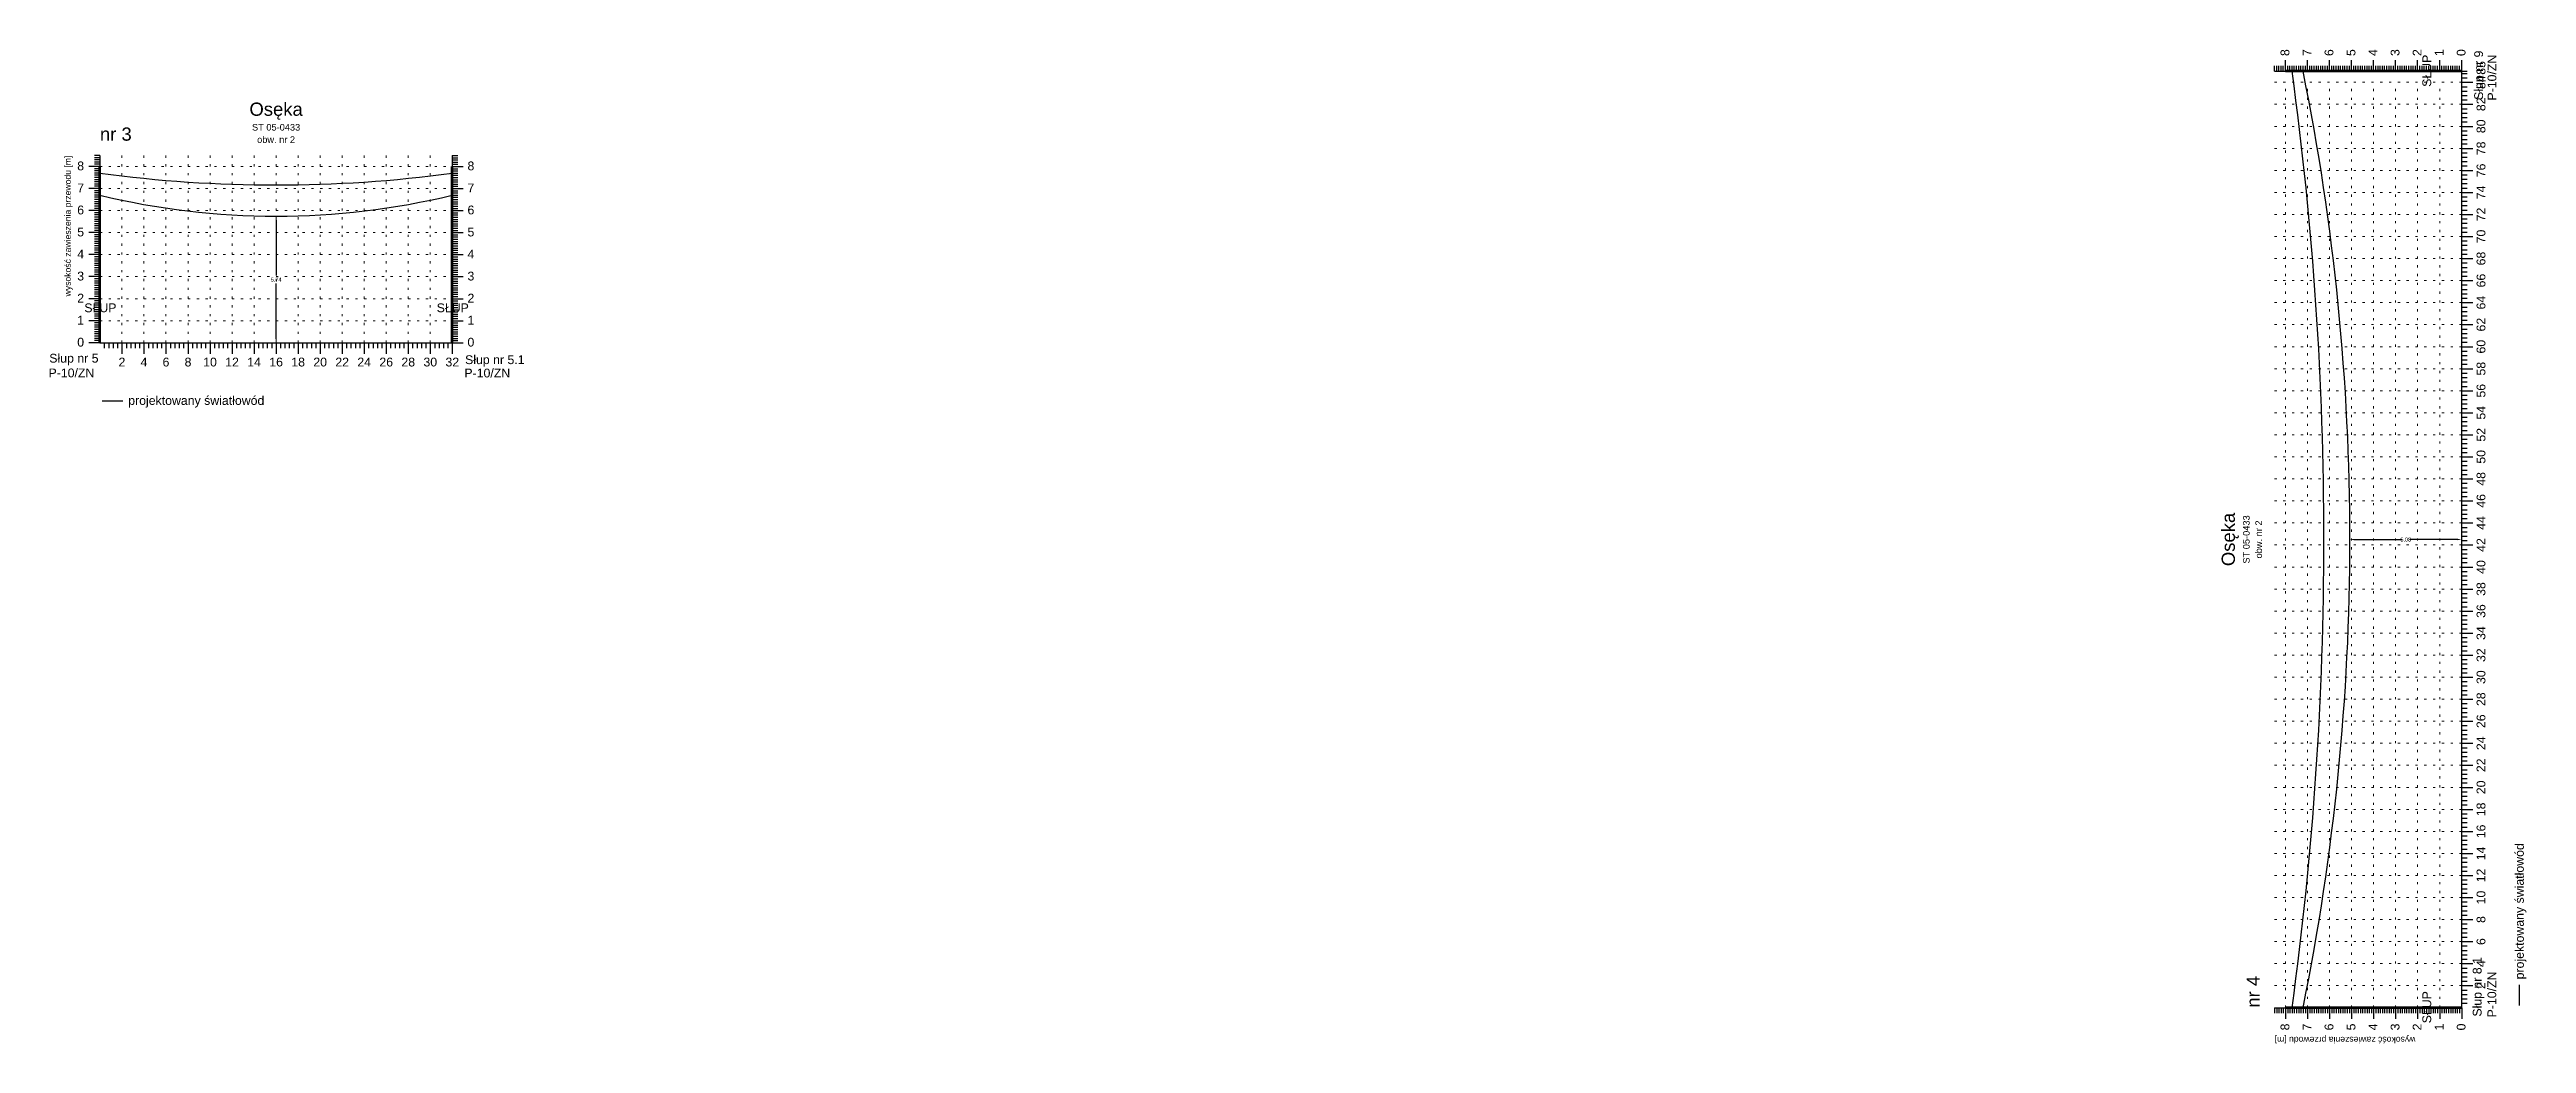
# Model space of a CAD drawing. Header units: inches. Extents: x -863 to 129, y 1307 to 1380.
# Drawn here: x -678.8 to -566.4, y 1320.2 to 1365.3 of the extents above; entities that cross this region are included whole.
import ezdxf
from ezdxf.enums import TextEntityAlignment as Align

# ---------------------------------------------------------------- set-up
doc = ezdxf.new("R2010")
doc.units = ezdxf.units.IN
doc.header["$MEASUREMENT"] = 0
doc.linetypes.add('ACAD_ISO07W100', pattern=[3, 0, -3])
doc.layers.add('_PRZEWIESZENIA_KONTROLA', color=1, linetype='Continuous', lineweight=25)
doc.layers.add('ramka', color=7, linetype='Continuous', plot=False)
doc.styles.get("Standard").update_dxf_attribs({"font": 'arial.ttf'})
doc.dimstyles.get("Standard").update_dxf_attribs({"dimtxt": 0.25, "dimasz": 0.18, "dimexe": 0.18, "dimexo": 0.0625, "dimgap": -0.09, "dimtad": 0, "dimtih": 1, "dimtoh": 1, "dimzin": 0, "dimdsep": 46, "dimtxsty": 'Standard', "dimcen": 0.09, "dimadec": 0, "dimazin": 0, "dimtfac": 1, "dimtofl": 0, "dimtmove": 0, "dimatfit": 3, "dimfxl": 1, "dimtolj": 1, "dimtzin": 0, "dimarcsym": 0})

msp = doc.modelspace()

# ---------------------------------------------------------------- texts
for s, p in [('8', (-577.147, 1365.044)), ('7', (-576.147, 1365.044)), ('6', (-575.147, 1365.044)), ('5', (-574.147, 1365.044)), ('4', (-573.147, 1365.044)), ('3', (-572.147, 1365.044)), ('2', (-571.147, 1365.044)), ('1', (-570.147, 1365.044)), ('0', (-569.147, 1365.044)), ('Słup nr 9', (-568.352, 1363.055)), ('P-10/ZN', (-567.747, 1363.024)), ('projektowany światłowód', (-566.501, 1323.139)), ('Słup nr 8.1', (-568.419, 1321.449)), ('P-10/ZN', (-567.752, 1321.415))]:
    msp.add_text(s, height=0.4, rotation=90).set_placement(p)
for s, height, p in [('85', 0.4, (-568.245, 1364.504)), ('84', 0.4, (-568.245, 1363.854)), ('82', 0.4, (-568.245, 1362.854)), ('80', 0.4, (-568.245, 1361.854)), ('78', 0.4, (-568.245, 1360.854)), ('76', 0.4, (-568.245, 1359.854)), ('74', 0.4, (-568.245, 1358.854)), ('72', 0.4, (-568.245, 1357.854)), ('70', 0.4, (-568.245, 1356.854)), ('68', 0.4, (-568.245, 1355.854)), ('66', 0.4, (-568.245, 1354.854)), ('64', 0.4, (-568.245, 1353.854)), ('62', 0.4, (-568.245, 1352.854)), ('60', 0.4, (-568.245, 1351.854)), ('58', 0.4, (-568.245, 1350.854)), ('56', 0.4, (-568.245, 1349.854)), ('54', 0.4, (-568.245, 1348.854)), ('52', 0.4, (-568.245, 1347.854)), ('50', 0.4, (-568.245, 1346.854)), ('48', 0.4, (-568.245, 1345.854)), ('46', 0.4, (-568.245, 1344.854)), ('Osęka', 0.6, (-579.621, 1343.104)), ('ST 05-0433', 0.3, (-578.951, 1343.104)), ('44', 0.4, (-568.245, 1343.854)), ('obw. nr 2', 0.3, (-578.391, 1343.104)), ('42', 0.4, (-568.245, 1342.854)), ('40', 0.4, (-568.245, 1341.854)), ('38', 0.4, (-568.245, 1340.854)), ('36', 0.4, (-568.245, 1339.854)), ('34', 0.4, (-568.245, 1338.854)), ('32', 0.4, (-568.245, 1337.854)), ('30', 0.4, (-568.245, 1336.854)), ('28', 0.4, (-568.245, 1335.854)), ('26', 0.4, (-568.245, 1334.854)), ('24', 0.4, (-568.245, 1333.854)), ('22', 0.4, (-568.245, 1332.854)), ('20', 0.4, (-568.245, 1331.854)), ('18', 0.4, (-568.245, 1330.854)), ('16', 0.4, (-568.245, 1329.854)), ('14', 0.4, (-568.245, 1328.854)), ('12', 0.4, (-568.245, 1327.854)), ('10', 0.4, (-568.245, 1326.854)), ('8', 0.4, (-568.245, 1325.854)), ('6', 0.4, (-568.245, 1324.854)), ('4', 0.4, (-568.245, 1323.854)), ('2', 0.4, (-568.245, 1322.854))]:
    msp.add_text(s, height=height, rotation=90).set_placement(p, align=Align.CENTER)
for s, height, p in [('Osęka', 0.6, (-668.562, 1362.332)), ('ST 05-0433', 0.3, (-668.562, 1361.662)), ('obw. nr 2', 0.3, (-668.562, 1361.102)), ('2', 0.4, (-675.562, 1350.956)), ('4', 0.4, (-674.562, 1350.956)), ('6', 0.4, (-673.562, 1350.956)), ('8', 0.4, (-672.562, 1350.956)), ('10', 0.4, (-671.562, 1350.956)), ('12', 0.4, (-670.562, 1350.956)), ('14', 0.4, (-669.562, 1350.956)), ('16', 0.4, (-668.562, 1350.956)), ('18', 0.4, (-667.562, 1350.956)), ('20', 0.4, (-666.562, 1350.956)), ('22', 0.4, (-665.562, 1350.956)), ('24', 0.4, (-664.562, 1350.956)), ('26', 0.4, (-663.562, 1350.956)), ('28', 0.4, (-662.562, 1350.956)), ('30', 0.4, (-661.562, 1350.956)), ('32', 0.4, (-660.562, 1350.956))]:
    msp.add_text(s, height=height).set_placement(p, align=Align.CENTER)
for s, p in [('8', (-677.282, 1359.858)), ('7', (-677.282, 1358.858)), ('6', (-677.282, 1357.858)), ('5', (-677.282, 1356.858)), ('4', (-677.282, 1355.858)), ('3', (-677.282, 1354.858)), ('2', (-677.282, 1353.858)), ('1', (-677.282, 1352.858)), ('0', (-677.282, 1351.858))]:
    msp.add_text(s, height=0.4).set_placement(p, align=Align.RIGHT)
for s, p in [('8', (-659.872, 1359.858)), ('7', (-659.872, 1358.858)), ('6', (-659.872, 1357.858)), ('5', (-659.872, 1356.858)), ('4', (-659.872, 1355.858)), ('3', (-659.872, 1354.858)), ('2', (-659.872, 1353.858)), ('1', (-659.872, 1352.858)), ('0', (-659.872, 1351.858)), ('P-10/ZN', (-678.896, 1350.463)), ('Słup nr 5', (-678.862, 1351.13)), ('P-10/ZN', (-660.013, 1350.458)), ('Słup nr 5.1', (-659.982, 1351.063)), ('projektowany światłowód', (-675.277, 1349.212))]:
    msp.add_text(s, height=0.4).set_placement(p)
for s, p in [('8', (-577.147, 1321.134)), ('7', (-576.147, 1321.134)), ('6', (-575.147, 1321.134)), ('5', (-574.147, 1321.134)), ('4', (-573.147, 1321.134)), ('3', (-572.147, 1321.134)), ('2', (-571.147, 1321.134)), ('1', (-570.147, 1321.134)), ('0', (-569.147, 1321.134))]:
    msp.add_text(s, height=0.4, rotation=90).set_placement(p, align=Align.RIGHT)
at = {"attachment_point": 1}
for s, insert, char_height, width, rotation in [('SŁUP', (-571.107, 1363.646), 0.4, 1.537, 90), ('wysokość zawieszenia przewodu [m]', (-678.165, 1354.134), 0.28, 9.28, 90), ('SŁUP', (-571.107, 1321.146), 0.4, 1.537, 90), ('wysokość zawieszenia przewodu [m]', (-571.423, 1320.251), 0.28, 9.28, 180)]:
    msp.add_mtext(s, dxfattribs=dict(at, insert=insert, char_height=char_height, width=width, rotation=rotation))
at = {"char_height": 0.4, "width": 1.537, "attachment_point": 1}
for insert in [(-677.27, 1353.818), (-661.27, 1353.818)]:
    msp.add_mtext('SŁUP', dxfattribs=dict(at, insert=insert))
at = {"layer": '_PRZEWIESZENIA_KONTROLA', "color": 1}
msp.add_text('nr 3', height=0.6, dxfattribs=at).set_placement((-676.562, 1361.202))
msp.add_text('nr 4', height=0.6, rotation=90, dxfattribs=at).set_placement((-578.491, 1321.854))

# ---------------------------------------------------------------- blocks, each defined once
blk = doc.blocks.new('*D3')
at = {"color": 0, "lineweight": -2}
for p, q in [((-668.56, 1357.59), (-668.56, 1355.08)), ((-668.51, 1357.77), (-668.38, 1357.77)), ((-668.56, 1352.21), (-668.56, 1354.72)), ((-668.66, 1352.03), (-668.38, 1352.03))]:
    blk.add_line(p, q, dxfattribs=at)
at = {"color": 0}
for points in [[(-668.53, 1357.59), (-668.59, 1357.59), (-668.56, 1357.77)], [(-668.53, 1352.21), (-668.59, 1352.21), (-668.56, 1352.03)]]:
    blk.add_solid(points, dxfattribs=at)
at = {"layer": 'Defpoints', "color": 0}
for p in [(-668.57, 1357.77), (-668.72, 1352.03), (-668.56, 1352.03)]:
    blk.add_point(p, dxfattribs=at)
at = {"color": 0, "lineweight": 25, "insert": (-668.56, 1354.9), "char_height": 0.18, "attachment_point": 5}
blk.add_mtext('\\A1;5.74', dxfattribs=at)
blk = doc.blocks.new('*D4')
at = {"color": 0, "lineweight": -2}
for p, q in [((-574.4, 1343.16), (-574.4, 1343.28)), ((-574.22, 1343.1), (-572.04, 1343.1)), ((-569.5, 1343.1), (-571.68, 1343.1)), ((-569.32, 1343.01), (-569.32, 1343.28))]:
    blk.add_line(p, q, dxfattribs=at)
at = {"color": 0}
for points in [[(-574.22, 1343.13), (-574.22, 1343.07), (-574.4, 1343.1)], [(-569.5, 1343.13), (-569.5, 1343.07), (-569.32, 1343.1)]]:
    blk.add_solid(points, dxfattribs=at)
at = {"layer": 'Defpoints', "color": 0}
for p in [(-574.4, 1343.1), (-569.32, 1343.1), (-569.32, 1342.95)]:
    blk.add_point(p, dxfattribs=at)
at = {"color": 0, "lineweight": 25, "insert": (-571.86, 1343.1), "char_height": 0.18, "attachment_point": 5}
blk.add_mtext('\\A1;5.08', dxfattribs=at)

# ---------------------------------------------------------------- dimensions: what is measured, and where the dimension line sits
at = {"lineweight": 25}
for base, p1, p2, angle, text, picture, middle in [((-668.562, 1352.032), (-668.57, 1357.772), (-668.72, 1352.032), 90, '5.74', '*D3', (-668.562, 1354.902)), ((-569.321, 1343.104), (-574.396, 1343.096), (-569.321, 1342.946), 180, '5.08', '*D4', (-571.859, 1343.104))]:
    dim = msp.add_linear_dim(base=base, p1=p1, p2=p2, angle=angle, text=text, dimstyle='Standard', dxfattribs=at)
    dim.commit()
    dim.dimension.update_dxf_attribs({"geometry": picture, "text_midpoint": middle})

# ---------------------------------------------------------------- linework, layer by layer
for p, q in [((-577.821, 1364.354), (-577.821, 1364.604)), ((-577.821, 1364.354), (-569.321, 1364.354)), ((-577.721, 1364.354), (-577.721, 1364.604)), ((-577.621, 1364.354), (-577.621, 1364.604)), ((-577.521, 1364.354), (-577.521, 1364.604)), ((-577.421, 1364.354), (-577.421, 1364.604)), ((-577.321, 1364.354), (-577.321, 1364.854)), ((-577.221, 1364.354), (-577.221, 1364.604)), ((-577.121, 1364.354), (-577.121, 1364.604)), ((-577.021, 1364.354), (-577.021, 1364.604)), ((-576.921, 1364.354), (-576.921, 1364.604)), ((-576.821, 1364.354), (-576.821, 1364.604)), ((-576.721, 1364.354), (-576.721, 1364.604)), ((-576.621, 1364.354), (-576.621, 1364.604)), ((-576.521, 1364.354), (-576.521, 1364.604)), ((-576.421, 1364.354), (-576.421, 1364.604)), ((-576.321, 1364.354), (-576.321, 1364.854)), ((-576.221, 1364.354), (-576.221, 1364.604)), ((-576.121, 1364.354), (-576.121, 1364.604)), ((-576.021, 1364.354), (-576.021, 1364.604)), ((-575.921, 1364.354), (-575.921, 1364.604)), ((-575.821, 1364.354), (-575.821, 1364.604)), ((-575.721, 1364.354), (-575.721, 1364.604)), ((-575.621, 1364.354), (-575.621, 1364.604)), ((-575.521, 1364.354), (-575.521, 1364.604)), ((-575.421, 1364.354), (-575.421, 1364.604)), ((-575.321, 1364.354), (-575.321, 1364.854)), ((-575.221, 1364.354), (-575.221, 1364.604)), ((-575.121, 1364.354), (-575.121, 1364.604)), ((-575.021, 1364.354), (-575.021, 1364.604)), ((-574.921, 1364.354), (-574.921, 1364.604)), ((-574.821, 1364.354), (-574.821, 1364.604)), ((-574.721, 1364.354), (-574.721, 1364.604)), ((-574.621, 1364.354), (-574.621, 1364.604)), ((-574.521, 1364.354), (-574.521, 1364.604)), ((-574.421, 1364.354), (-574.421, 1364.604)), ((-574.321, 1364.354), (-574.321, 1364.854)), ((-574.221, 1364.354), (-574.221, 1364.604)), ((-574.121, 1364.354), (-574.121, 1364.604)), ((-574.021, 1364.354), (-574.021, 1364.604)), ((-573.921, 1364.354), (-573.921, 1364.604)), ((-573.821, 1364.354), (-573.821, 1364.604)), ((-573.721, 1364.354), (-573.721, 1364.604)), ((-573.621, 1364.354), (-573.621, 1364.604)), ((-573.521, 1364.354), (-573.521, 1364.604)), ((-573.421, 1364.354), (-573.421, 1364.604)), ((-573.321, 1364.354), (-573.321, 1364.854)), ((-573.221, 1364.354), (-573.221, 1364.604)), ((-573.121, 1364.354), (-573.121, 1364.604)), ((-573.021, 1364.354), (-573.021, 1364.604)), ((-572.921, 1364.354), (-572.921, 1364.604)), ((-572.821, 1364.354), (-572.821, 1364.604)), ((-572.721, 1364.354), (-572.721, 1364.604)), ((-572.621, 1364.354), (-572.621, 1364.604)), ((-572.521, 1364.354), (-572.521, 1364.604)), ((-572.421, 1364.354), (-572.421, 1364.604)), ((-572.321, 1364.354), (-572.321, 1364.854)), ((-572.221, 1364.354), (-572.221, 1364.604)), ((-572.121, 1364.354), (-572.121, 1364.604)), ((-572.021, 1364.354), (-572.021, 1364.604)), ((-571.921, 1364.354), (-571.921, 1364.604)), ((-571.821, 1364.354), (-571.821, 1364.604)), ((-571.721, 1364.354), (-571.721, 1364.604)), ((-571.621, 1364.354), (-571.621, 1364.604)), ((-571.521, 1364.354), (-571.521, 1364.604)), ((-571.421, 1364.354), (-571.421, 1364.604)), ((-571.321, 1364.354), (-571.321, 1364.854)), ((-571.221, 1364.354), (-571.221, 1364.604)), ((-571.121, 1364.354), (-571.121, 1364.604)), ((-571.021, 1364.354), (-571.021, 1364.604)), ((-570.921, 1364.354), (-570.921, 1364.604)), ((-570.821, 1364.354), (-570.821, 1364.604)), ((-570.721, 1364.354), (-570.721, 1364.604)), ((-570.621, 1364.354), (-570.621, 1364.604)), ((-570.521, 1364.354), (-570.521, 1364.604)), ((-570.421, 1364.354), (-570.421, 1364.604)), ((-570.321, 1364.354), (-570.321, 1364.854)), ((-570.221, 1364.354), (-570.221, 1364.604)), ((-570.121, 1364.354), (-570.121, 1364.604)), ((-570.021, 1364.354), (-570.021, 1364.604)), ((-569.921, 1364.354), (-569.921, 1364.604)), ((-569.821, 1364.354), (-569.821, 1364.604)), ((-569.721, 1364.354), (-569.721, 1364.604)), ((-569.621, 1364.354), (-569.621, 1364.604)), ((-569.521, 1364.354), (-569.521, 1364.604)), ((-569.421, 1364.354), (-569.421, 1364.604)), ((-569.321, 1364.354), (-569.321, 1364.854)), ((-569.321, 1321.854), (-569.321, 1364.354)), ((-569.321, 1364.354), (-569.071, 1364.354)), ((-569.321, 1364.254), (-569.071, 1364.254)), ((-569.321, 1364.054), (-569.071, 1364.054)), ((-569.321, 1363.854), (-568.821, 1363.854)), ((-569.321, 1363.654), (-569.071, 1363.654)), ((-569.321, 1363.454), (-569.071, 1363.454)), ((-569.321, 1363.254), (-569.071, 1363.254)), ((-569.321, 1363.054), (-569.071, 1363.054)), ((-569.321, 1362.854), (-568.821, 1362.854)), ((-569.321, 1362.654), (-569.071, 1362.654)), ((-569.321, 1362.454), (-569.071, 1362.454)), ((-569.321, 1362.254), (-569.071, 1362.254)), ((-569.321, 1362.054), (-569.071, 1362.054)), ((-569.321, 1361.854), (-568.821, 1361.854)), ((-569.321, 1361.654), (-569.071, 1361.654)), ((-569.321, 1361.454), (-569.071, 1361.454)), ((-569.321, 1361.254), (-569.071, 1361.254)), ((-569.321, 1361.054), (-569.071, 1361.054)), ((-676.562, 1360.032), (-677.062, 1360.032)), ((-676.562, 1360.532), (-676.812, 1360.532)), ((-676.562, 1360.432), (-676.812, 1360.432)), ((-676.562, 1360.332), (-676.812, 1360.332)), ((-676.562, 1360.232), (-676.812, 1360.232)), ((-676.562, 1360.132), (-676.812, 1360.132)), ((-676.562, 1359.932), (-676.812, 1359.932)), ((-676.562, 1359.832), (-676.812, 1359.832)), ((-676.562, 1360.532), (-676.562, 1352.032)), ((-660.562, 1360.532), (-660.562, 1352.032)), ((-660.562, 1360.532), (-660.312, 1360.532)), ((-660.562, 1360.432), (-660.312, 1360.432)), ((-660.562, 1360.332), (-660.312, 1360.332)), ((-660.562, 1360.232), (-660.312, 1360.232)), ((-660.562, 1360.132), (-660.312, 1360.132)), ((-660.562, 1360.032), (-660.062, 1360.032)), ((-660.562, 1359.932), (-660.312, 1359.932)), ((-660.562, 1359.832), (-660.312, 1359.832)), ((-569.321, 1360.854), (-568.821, 1360.854)), ((-569.321, 1360.654), (-569.071, 1360.654)), ((-569.321, 1360.454), (-569.071, 1360.454)), ((-569.321, 1360.254), (-569.071, 1360.254)), ((-569.321, 1360.054), (-569.071, 1360.054)), ((-569.321, 1359.854), (-568.821, 1359.854)), ((-676.562, 1359.032), (-677.062, 1359.032)), ((-676.562, 1359.732), (-676.812, 1359.732)), ((-676.562, 1359.632), (-676.812, 1359.632)), ((-676.562, 1359.532), (-676.812, 1359.532)), ((-676.562, 1359.432), (-676.812, 1359.432)), ((-676.562, 1359.332), (-676.812, 1359.332)), ((-676.562, 1359.232), (-676.812, 1359.232)), ((-676.562, 1359.132), (-676.812, 1359.132)), ((-676.562, 1358.932), (-676.812, 1358.932)), ((-676.562, 1358.832), (-676.812, 1358.832)), ((-676.562, 1358.732), (-676.812, 1358.732)), ((-676.562, 1358.632), (-676.812, 1358.632)), ((-660.562, 1359.732), (-660.312, 1359.732)), ((-660.562, 1359.632), (-660.312, 1359.632)), ((-660.562, 1359.532), (-660.312, 1359.532)), ((-660.562, 1359.432), (-660.312, 1359.432)), ((-660.562, 1359.332), (-660.312, 1359.332)), ((-660.562, 1359.232), (-660.312, 1359.232)), ((-660.562, 1359.132), (-660.312, 1359.132)), ((-660.562, 1359.032), (-660.062, 1359.032)), ((-660.562, 1358.932), (-660.312, 1358.932)), ((-660.562, 1358.832), (-660.312, 1358.832)), ((-660.562, 1358.732), (-660.312, 1358.732)), ((-660.562, 1358.632), (-660.312, 1358.632)), ((-569.321, 1359.654), (-569.071, 1359.654)), ((-569.321, 1359.454), (-569.071, 1359.454)), ((-569.321, 1359.254), (-569.071, 1359.254)), ((-569.321, 1359.054), (-569.071, 1359.054)), ((-569.321, 1358.854), (-568.821, 1358.854)), ((-569.321, 1358.654), (-569.071, 1358.654)), ((-676.562, 1358.032), (-677.062, 1358.032)), ((-676.562, 1358.532), (-676.812, 1358.532)), ((-676.562, 1358.432), (-676.812, 1358.432)), ((-676.562, 1358.332), (-676.812, 1358.332)), ((-676.562, 1358.232), (-676.812, 1358.232)), ((-676.562, 1358.132), (-676.812, 1358.132)), ((-676.562, 1357.932), (-676.812, 1357.932)), ((-676.562, 1357.832), (-676.812, 1357.832)), ((-676.562, 1357.732), (-676.812, 1357.732)), ((-676.562, 1357.632), (-676.812, 1357.632)), ((-676.562, 1357.532), (-676.812, 1357.532)), ((-660.562, 1358.532), (-660.312, 1358.532)), ((-660.562, 1358.432), (-660.312, 1358.432)), ((-660.562, 1358.332), (-660.312, 1358.332)), ((-660.562, 1358.232), (-660.312, 1358.232)), ((-660.562, 1358.132), (-660.312, 1358.132)), ((-660.562, 1358.032), (-660.062, 1358.032)), ((-660.562, 1357.932), (-660.312, 1357.932)), ((-660.562, 1357.832), (-660.312, 1357.832)), ((-660.562, 1357.732), (-660.312, 1357.732)), ((-660.562, 1357.632), (-660.312, 1357.632)), ((-660.562, 1357.532), (-660.312, 1357.532)), ((-569.321, 1358.454), (-569.071, 1358.454)), ((-569.321, 1358.254), (-569.071, 1358.254)), ((-569.321, 1358.054), (-569.071, 1358.054)), ((-569.321, 1357.854), (-568.821, 1357.854)), ((-569.321, 1357.654), (-569.071, 1357.654)), ((-676.562, 1357.032), (-677.062, 1357.032)), ((-676.562, 1357.432), (-676.812, 1357.432)), ((-676.562, 1357.332), (-676.812, 1357.332)), ((-676.562, 1357.232), (-676.812, 1357.232)), ((-676.562, 1357.132), (-676.812, 1357.132)), ((-676.562, 1356.932), (-676.812, 1356.932)), ((-676.562, 1356.832), (-676.812, 1356.832)), ((-676.562, 1356.732), (-676.812, 1356.732)), ((-676.562, 1356.632), (-676.812, 1356.632)), ((-676.562, 1356.532), (-676.812, 1356.532)), ((-676.562, 1356.432), (-676.812, 1356.432)), ((-660.562, 1357.432), (-660.312, 1357.432)), ((-660.562, 1357.332), (-660.312, 1357.332)), ((-660.562, 1357.232), (-660.312, 1357.232)), ((-660.562, 1357.132), (-660.312, 1357.132)), ((-660.562, 1357.032), (-660.062, 1357.032)), ((-660.562, 1356.932), (-660.312, 1356.932)), ((-660.562, 1356.832), (-660.312, 1356.832)), ((-660.562, 1356.732), (-660.312, 1356.732)), ((-660.562, 1356.632), (-660.312, 1356.632)), ((-660.562, 1356.532), (-660.312, 1356.532)), ((-660.562, 1356.432), (-660.312, 1356.432)), ((-569.321, 1357.454), (-569.071, 1357.454)), ((-569.321, 1357.254), (-569.071, 1357.254)), ((-569.321, 1357.054), (-569.071, 1357.054)), ((-569.321, 1356.854), (-568.821, 1356.854)), ((-569.321, 1356.654), (-569.071, 1356.654)), ((-569.321, 1356.454), (-569.071, 1356.454)), ((-676.562, 1356.032), (-677.062, 1356.032)), ((-676.562, 1356.332), (-676.812, 1356.332)), ((-676.562, 1356.232), (-676.812, 1356.232)), ((-676.562, 1356.132), (-676.812, 1356.132)), ((-676.562, 1355.932), (-676.812, 1355.932)), ((-676.562, 1355.832), (-676.812, 1355.832)), ((-676.562, 1355.732), (-676.812, 1355.732)), ((-676.562, 1355.632), (-676.812, 1355.632)), ((-676.562, 1355.532), (-676.812, 1355.532)), ((-676.562, 1355.432), (-676.812, 1355.432)), ((-676.562, 1355.332), (-676.812, 1355.332)), ((-660.562, 1356.332), (-660.312, 1356.332)), ((-660.562, 1356.232), (-660.312, 1356.232)), ((-660.562, 1356.132), (-660.312, 1356.132)), ((-660.562, 1356.032), (-660.062, 1356.032)), ((-660.562, 1355.932), (-660.312, 1355.932)), ((-660.562, 1355.832), (-660.312, 1355.832)), ((-660.562, 1355.732), (-660.312, 1355.732)), ((-660.562, 1355.632), (-660.312, 1355.632)), ((-660.562, 1355.532), (-660.312, 1355.532)), ((-660.562, 1355.432), (-660.312, 1355.432)), ((-660.562, 1355.332), (-660.312, 1355.332)), ((-569.321, 1356.254), (-569.071, 1356.254)), ((-569.321, 1356.054), (-569.071, 1356.054)), ((-569.321, 1355.854), (-568.821, 1355.854)), ((-569.321, 1355.654), (-569.071, 1355.654)), ((-569.321, 1355.454), (-569.071, 1355.454)), ((-676.562, 1355.032), (-677.062, 1355.032)), ((-676.562, 1355.232), (-676.812, 1355.232)), ((-676.562, 1355.132), (-676.812, 1355.132)), ((-676.562, 1354.932), (-676.812, 1354.932)), ((-676.562, 1354.832), (-676.812, 1354.832)), ((-676.562, 1354.732), (-676.812, 1354.732)), ((-676.562, 1354.632), (-676.812, 1354.632)), ((-676.562, 1354.532), (-676.812, 1354.532)), ((-676.562, 1354.432), (-676.812, 1354.432)), ((-676.562, 1354.332), (-676.812, 1354.332)), ((-676.562, 1354.232), (-676.812, 1354.232)), ((-660.562, 1355.232), (-660.312, 1355.232)), ((-660.562, 1355.132), (-660.312, 1355.132)), ((-660.562, 1355.032), (-660.062, 1355.032)), ((-660.562, 1354.932), (-660.312, 1354.932)), ((-660.562, 1354.832), (-660.312, 1354.832)), ((-660.562, 1354.732), (-660.312, 1354.732)), ((-660.562, 1354.632), (-660.312, 1354.632)), ((-660.562, 1354.532), (-660.312, 1354.532)), ((-660.562, 1354.432), (-660.312, 1354.432)), ((-660.562, 1354.332), (-660.312, 1354.332)), ((-660.562, 1354.232), (-660.312, 1354.232)), ((-569.321, 1355.254), (-569.071, 1355.254)), ((-569.321, 1355.054), (-569.071, 1355.054)), ((-569.321, 1354.854), (-568.821, 1354.854)), ((-569.321, 1354.654), (-569.071, 1354.654)), ((-569.321, 1354.454), (-569.071, 1354.454)), ((-569.321, 1354.254), (-569.071, 1354.254)), ((-676.562, 1354.032), (-677.062, 1354.032)), ((-676.562, 1353.032), (-677.062, 1353.032)), ((-676.562, 1354.132), (-676.812, 1354.132)), ((-676.562, 1353.932), (-676.812, 1353.932)), ((-676.562, 1353.832), (-676.812, 1353.832)), ((-676.562, 1353.732), (-676.812, 1353.732)), ((-676.562, 1353.632), (-676.812, 1353.632)), ((-676.562, 1353.532), (-676.812, 1353.532)), ((-676.562, 1353.432), (-676.812, 1353.432)), ((-676.562, 1353.332), (-676.812, 1353.332)), ((-676.562, 1353.232), (-676.812, 1353.232)), ((-676.562, 1353.132), (-676.812, 1353.132)), ((-660.562, 1354.132), (-660.312, 1354.132)), ((-660.562, 1354.032), (-660.062, 1354.032)), ((-660.562, 1353.932), (-660.312, 1353.932)), ((-660.562, 1353.832), (-660.312, 1353.832)), ((-660.562, 1353.732), (-660.312, 1353.732)), ((-660.562, 1353.632), (-660.312, 1353.632)), ((-660.562, 1353.532), (-660.312, 1353.532)), ((-660.562, 1353.432), (-660.312, 1353.432)), ((-660.562, 1353.332), (-660.312, 1353.332)), ((-660.562, 1353.232), (-660.312, 1353.232)), ((-660.562, 1353.132), (-660.312, 1353.132)), ((-660.562, 1353.032), (-660.062, 1353.032)), ((-569.321, 1354.054), (-569.071, 1354.054)), ((-569.321, 1353.854), (-568.821, 1353.854)), ((-569.321, 1353.654), (-569.071, 1353.654)), ((-569.321, 1353.454), (-569.071, 1353.454)), ((-569.321, 1353.254), (-569.071, 1353.254)), ((-569.321, 1353.054), (-569.071, 1353.054)), ((-676.562, 1352.032), (-677.062, 1352.032)), ((-676.562, 1352.932), (-676.812, 1352.932)), ((-676.562, 1352.832), (-676.812, 1352.832)), ((-676.562, 1352.732), (-676.812, 1352.732)), ((-676.562, 1352.632), (-676.812, 1352.632)), ((-676.562, 1352.532), (-676.812, 1352.532)), ((-676.562, 1352.432), (-676.812, 1352.432)), ((-676.562, 1352.332), (-676.812, 1352.332)), ((-676.562, 1352.232), (-676.812, 1352.232)), ((-676.562, 1352.132), (-676.812, 1352.132)), ((-676.562, 1352.032), (-660.562, 1352.032)), ((-676.362, 1352.032), (-676.362, 1351.782)), ((-676.162, 1352.032), (-676.162, 1351.782)), ((-675.962, 1352.032), (-675.962, 1351.782)), ((-675.762, 1352.032), (-675.762, 1351.782)), ((-675.562, 1352.032), (-675.562, 1351.532)), ((-675.362, 1352.032), (-675.362, 1351.782)), ((-675.162, 1352.032), (-675.162, 1351.782)), ((-674.962, 1352.032), (-674.962, 1351.782)), ((-674.762, 1352.032), (-674.762, 1351.782)), ((-674.562, 1352.032), (-674.562, 1351.532)), ((-674.362, 1352.032), (-674.362, 1351.782)), ((-674.162, 1352.032), (-674.162, 1351.782)), ((-673.962, 1352.032), (-673.962, 1351.782)), ((-673.762, 1352.032), (-673.762, 1351.782)), ((-673.562, 1352.032), (-673.562, 1351.532)), ((-673.362, 1352.032), (-673.362, 1351.782)), ((-673.162, 1352.032), (-673.162, 1351.782)), ((-672.962, 1352.032), (-672.962, 1351.782)), ((-672.762, 1352.032), (-672.762, 1351.782)), ((-672.562, 1352.032), (-672.562, 1351.532)), ((-672.362, 1352.032), (-672.362, 1351.782)), ((-672.162, 1352.032), (-672.162, 1351.782)), ((-671.962, 1352.032), (-671.962, 1351.782)), ((-671.762, 1352.032), (-671.762, 1351.782)), ((-671.562, 1352.032), (-671.562, 1351.532)), ((-671.362, 1352.032), (-671.362, 1351.782)), ((-671.162, 1352.032), (-671.162, 1351.782)), ((-670.962, 1352.032), (-670.962, 1351.782)), ((-670.762, 1352.032), (-670.762, 1351.782)), ((-670.562, 1352.032), (-670.562, 1351.532)), ((-670.362, 1352.032), (-670.362, 1351.782)), ((-670.162, 1352.032), (-670.162, 1351.782)), ((-669.962, 1352.032), (-669.962, 1351.782)), ((-669.762, 1352.032), (-669.762, 1351.782)), ((-669.562, 1352.032), (-669.562, 1351.532)), ((-669.362, 1352.032), (-669.362, 1351.782)), ((-669.162, 1352.032), (-669.162, 1351.782)), ((-668.962, 1352.032), (-668.962, 1351.782)), ((-668.762, 1352.032), (-668.762, 1351.782)), ((-668.562, 1352.032), (-668.562, 1351.532)), ((-668.362, 1352.032), (-668.362, 1351.782)), ((-668.162, 1352.032), (-668.162, 1351.782)), ((-667.962, 1352.032), (-667.962, 1351.782)), ((-667.762, 1352.032), (-667.762, 1351.782)), ((-667.562, 1352.032), (-667.562, 1351.532)), ((-667.362, 1352.032), (-667.362, 1351.782)), ((-667.162, 1352.032), (-667.162, 1351.782)), ((-666.962, 1352.032), (-666.962, 1351.782)), ((-666.762, 1352.032), (-666.762, 1351.782)), ((-666.562, 1352.032), (-666.562, 1351.532)), ((-666.362, 1352.032), (-666.362, 1351.782)), ((-666.162, 1352.032), (-666.162, 1351.782)), ((-665.962, 1352.032), (-665.962, 1351.782)), ((-665.762, 1352.032), (-665.762, 1351.782)), ((-665.562, 1352.032), (-665.562, 1351.532)), ((-665.362, 1352.032), (-665.362, 1351.782)), ((-665.162, 1352.032), (-665.162, 1351.782)), ((-664.962, 1352.032), (-664.962, 1351.782)), ((-664.762, 1352.032), (-664.762, 1351.782)), ((-664.562, 1352.032), (-664.562, 1351.532)), ((-664.362, 1352.032), (-664.362, 1351.782)), ((-664.162, 1352.032), (-664.162, 1351.782)), ((-663.962, 1352.032), (-663.962, 1351.782)), ((-663.762, 1352.032), (-663.762, 1351.782)), ((-663.562, 1352.032), (-663.562, 1351.532)), ((-663.362, 1352.032), (-663.362, 1351.782)), ((-663.162, 1352.032), (-663.162, 1351.782)), ((-662.962, 1352.032), (-662.962, 1351.782)), ((-662.762, 1352.032), (-662.762, 1351.782)), ((-662.562, 1352.032), (-662.562, 1351.532)), ((-662.362, 1352.032), (-662.362, 1351.782)), ((-662.162, 1352.032), (-662.162, 1351.782)), ((-661.962, 1352.032), (-661.962, 1351.782)), ((-661.762, 1352.032), (-661.762, 1351.782)), ((-661.562, 1352.032), (-661.562, 1351.532)), ((-661.362, 1352.032), (-661.362, 1351.782)), ((-661.162, 1352.032), (-661.162, 1351.782)), ((-660.962, 1352.032), (-660.962, 1351.782)), ((-660.762, 1352.032), (-660.762, 1351.782)), ((-660.562, 1352.932), (-660.312, 1352.932)), ((-660.562, 1352.832), (-660.312, 1352.832)), ((-660.562, 1352.732), (-660.312, 1352.732)), ((-660.562, 1352.632), (-660.312, 1352.632)), ((-660.562, 1352.532), (-660.312, 1352.532)), ((-660.562, 1352.432), (-660.312, 1352.432)), ((-660.562, 1352.332), (-660.312, 1352.332)), ((-660.562, 1352.232), (-660.312, 1352.232)), ((-660.562, 1352.132), (-660.312, 1352.132)), ((-660.562, 1352.032), (-660.062, 1352.032)), ((-660.562, 1352.032), (-660.562, 1351.532)), ((-569.321, 1352.854), (-568.821, 1352.854)), ((-569.321, 1352.654), (-569.071, 1352.654)), ((-569.321, 1352.454), (-569.071, 1352.454)), ((-569.321, 1352.254), (-569.071, 1352.254)), ((-569.321, 1352.054), (-569.071, 1352.054)), ((-569.321, 1351.854), (-568.821, 1351.854)), ((-569.321, 1351.654), (-569.071, 1351.654)), ((-569.321, 1351.454), (-569.071, 1351.454)), ((-569.321, 1351.254), (-569.071, 1351.254)), ((-569.321, 1351.054), (-569.071, 1351.054)), ((-569.321, 1350.854), (-568.821, 1350.854)), ((-569.321, 1350.654), (-569.071, 1350.654)), ((-569.321, 1350.454), (-569.071, 1350.454)), ((-569.321, 1350.254), (-569.071, 1350.254)), ((-569.321, 1350.054), (-569.071, 1350.054)), ((-569.321, 1349.854), (-568.821, 1349.854)), ((-569.321, 1349.654), (-569.071, 1349.654)), ((-569.321, 1349.454), (-569.071, 1349.454)), ((-569.321, 1349.254), (-569.071, 1349.254)), ((-569.321, 1349.054), (-569.071, 1349.054)), ((-569.321, 1348.854), (-568.821, 1348.854)), ((-569.321, 1348.654), (-569.071, 1348.654)), ((-569.321, 1348.454), (-569.071, 1348.454)), ((-569.321, 1348.254), (-569.071, 1348.254)), ((-569.321, 1348.054), (-569.071, 1348.054)), ((-569.321, 1347.854), (-568.821, 1347.854)), ((-569.321, 1347.654), (-569.071, 1347.654)), ((-569.321, 1347.454), (-569.071, 1347.454)), ((-569.321, 1347.254), (-569.071, 1347.254)), ((-569.321, 1347.054), (-569.071, 1347.054)), ((-569.321, 1346.854), (-568.821, 1346.854)), ((-569.321, 1346.654), (-569.071, 1346.654)), ((-569.321, 1346.454), (-569.071, 1346.454)), ((-569.321, 1346.254), (-569.071, 1346.254)), ((-569.321, 1346.054), (-569.071, 1346.054)), ((-569.321, 1345.854), (-568.821, 1345.854)), ((-569.321, 1345.654), (-569.071, 1345.654)), ((-569.321, 1345.454), (-569.071, 1345.454)), ((-569.321, 1345.254), (-569.071, 1345.254)), ((-569.321, 1345.054), (-569.071, 1345.054)), ((-569.321, 1344.854), (-568.821, 1344.854)), ((-569.321, 1344.654), (-569.071, 1344.654)), ((-569.321, 1344.454), (-569.071, 1344.454)), ((-569.321, 1344.254), (-569.071, 1344.254)), ((-569.321, 1344.054), (-569.071, 1344.054)), ((-569.321, 1343.854), (-568.821, 1343.854)), ((-569.321, 1343.654), (-569.071, 1343.654)), ((-569.321, 1343.454), (-569.071, 1343.454)), ((-569.321, 1343.254), (-569.071, 1343.254)), ((-569.321, 1343.054), (-569.071, 1343.054)), ((-569.321, 1342.854), (-568.821, 1342.854)), ((-569.321, 1342.654), (-569.071, 1342.654)), ((-569.321, 1342.454), (-569.071, 1342.454)), ((-569.321, 1342.254), (-569.071, 1342.254)), ((-569.321, 1342.054), (-569.071, 1342.054)), ((-569.321, 1341.854), (-568.821, 1341.854)), ((-569.321, 1341.654), (-569.071, 1341.654)), ((-569.321, 1341.454), (-569.071, 1341.454)), ((-569.321, 1341.254), (-569.071, 1341.254)), ((-569.321, 1341.054), (-569.071, 1341.054)), ((-569.321, 1340.854), (-568.821, 1340.854)), ((-569.321, 1340.654), (-569.071, 1340.654)), ((-569.321, 1340.454), (-569.071, 1340.454)), ((-569.321, 1340.254), (-569.071, 1340.254)), ((-569.321, 1340.054), (-569.071, 1340.054)), ((-569.321, 1339.854), (-568.821, 1339.854)), ((-569.321, 1339.654), (-569.071, 1339.654)), ((-569.321, 1339.454), (-569.071, 1339.454)), ((-569.321, 1339.254), (-569.071, 1339.254)), ((-569.321, 1339.054), (-569.071, 1339.054)), ((-569.321, 1338.854), (-568.821, 1338.854)), ((-569.321, 1338.654), (-569.071, 1338.654)), ((-569.321, 1338.454), (-569.071, 1338.454)), ((-569.321, 1338.254), (-569.071, 1338.254)), ((-569.321, 1338.054), (-569.071, 1338.054)), ((-569.321, 1337.854), (-568.821, 1337.854)), ((-569.321, 1337.654), (-569.071, 1337.654)), ((-569.321, 1337.454), (-569.071, 1337.454)), ((-569.321, 1337.254), (-569.071, 1337.254)), ((-569.321, 1337.054), (-569.071, 1337.054)), ((-569.321, 1336.854), (-568.821, 1336.854)), ((-569.321, 1336.654), (-569.071, 1336.654)), ((-569.321, 1336.454), (-569.071, 1336.454)), ((-569.321, 1336.254), (-569.071, 1336.254)), ((-569.321, 1336.054), (-569.071, 1336.054)), ((-569.321, 1335.854), (-568.821, 1335.854)), ((-569.321, 1335.654), (-569.071, 1335.654)), ((-569.321, 1335.454), (-569.071, 1335.454)), ((-569.321, 1335.254), (-569.071, 1335.254)), ((-569.321, 1335.054), (-569.071, 1335.054)), ((-569.321, 1334.854), (-568.821, 1334.854)), ((-569.321, 1334.654), (-569.071, 1334.654)), ((-569.321, 1334.454), (-569.071, 1334.454)), ((-569.321, 1334.254), (-569.071, 1334.254)), ((-569.321, 1334.054), (-569.071, 1334.054)), ((-569.321, 1333.854), (-568.821, 1333.854)), ((-569.321, 1333.654), (-569.071, 1333.654)), ((-569.321, 1333.454), (-569.071, 1333.454)), ((-569.321, 1333.254), (-569.071, 1333.254)), ((-569.321, 1333.054), (-569.071, 1333.054)), ((-569.321, 1332.854), (-568.821, 1332.854)), ((-569.321, 1332.654), (-569.071, 1332.654)), ((-569.321, 1332.454), (-569.071, 1332.454)), ((-569.321, 1332.254), (-569.071, 1332.254)), ((-569.321, 1332.054), (-569.071, 1332.054)), ((-569.321, 1331.854), (-568.821, 1331.854)), ((-569.321, 1331.654), (-569.071, 1331.654)), ((-569.321, 1331.454), (-569.071, 1331.454)), ((-569.321, 1331.254), (-569.071, 1331.254)), ((-569.321, 1331.054), (-569.071, 1331.054)), ((-569.321, 1330.854), (-568.821, 1330.854)), ((-569.321, 1330.654), (-569.071, 1330.654)), ((-569.321, 1330.454), (-569.071, 1330.454)), ((-569.321, 1330.254), (-569.071, 1330.254)), ((-569.321, 1330.054), (-569.071, 1330.054)), ((-569.321, 1329.854), (-568.821, 1329.854)), ((-569.321, 1329.654), (-569.071, 1329.654)), ((-569.321, 1329.454), (-569.071, 1329.454)), ((-569.321, 1329.254), (-569.071, 1329.254)), ((-569.321, 1329.054), (-569.071, 1329.054)), ((-569.321, 1328.854), (-568.821, 1328.854)), ((-569.321, 1328.654), (-569.071, 1328.654)), ((-569.321, 1328.454), (-569.071, 1328.454)), ((-569.321, 1328.254), (-569.071, 1328.254)), ((-569.321, 1328.054), (-569.071, 1328.054)), ((-569.321, 1327.854), (-568.821, 1327.854)), ((-569.321, 1327.654), (-569.071, 1327.654)), ((-569.321, 1327.454), (-569.071, 1327.454)), ((-569.321, 1327.254), (-569.071, 1327.254)), ((-569.321, 1327.054), (-569.071, 1327.054)), ((-569.321, 1326.854), (-568.821, 1326.854)), ((-569.321, 1326.654), (-569.071, 1326.654)), ((-569.321, 1326.454), (-569.071, 1326.454)), ((-569.321, 1326.254), (-569.071, 1326.254)), ((-569.321, 1326.054), (-569.071, 1326.054)), ((-569.321, 1325.854), (-568.821, 1325.854)), ((-569.321, 1325.654), (-569.071, 1325.654)), ((-569.321, 1325.454), (-569.071, 1325.454)), ((-569.321, 1325.254), (-569.071, 1325.254)), ((-569.321, 1325.054), (-569.071, 1325.054)), ((-569.321, 1324.854), (-568.821, 1324.854)), ((-569.321, 1324.654), (-569.071, 1324.654)), ((-569.321, 1324.454), (-569.071, 1324.454)), ((-569.321, 1324.254), (-569.071, 1324.254)), ((-569.321, 1324.054), (-569.071, 1324.054)), ((-569.321, 1323.854), (-568.821, 1323.854)), ((-569.321, 1323.654), (-569.071, 1323.654)), ((-569.321, 1323.454), (-569.071, 1323.454)), ((-569.321, 1323.254), (-569.071, 1323.254)), ((-569.321, 1323.054), (-569.071, 1323.054)), ((-569.321, 1322.854), (-568.821, 1322.854)), ((-569.321, 1322.654), (-569.071, 1322.654)), ((-577.821, 1321.854), (-569.321, 1321.854)), ((-577.821, 1321.854), (-577.821, 1321.604)), ((-577.721, 1321.854), (-577.721, 1321.604)), ((-577.621, 1321.854), (-577.621, 1321.604)), ((-577.521, 1321.854), (-577.521, 1321.604)), ((-577.421, 1321.854), (-577.421, 1321.604)), ((-577.321, 1321.854), (-577.321, 1321.354)), ((-577.221, 1321.854), (-577.221, 1321.604)), ((-577.121, 1321.854), (-577.121, 1321.604)), ((-577.021, 1321.854), (-577.021, 1321.604)), ((-576.921, 1321.854), (-576.921, 1321.604)), ((-576.821, 1321.854), (-576.821, 1321.604)), ((-576.721, 1321.854), (-576.721, 1321.604)), ((-576.621, 1321.854), (-576.621, 1321.604)), ((-576.521, 1321.854), (-576.521, 1321.604)), ((-576.421, 1321.854), (-576.421, 1321.604)), ((-576.321, 1321.854), (-576.321, 1321.354)), ((-576.221, 1321.854), (-576.221, 1321.604)), ((-576.121, 1321.854), (-576.121, 1321.604)), ((-576.021, 1321.854), (-576.021, 1321.604)), ((-575.921, 1321.854), (-575.921, 1321.604)), ((-575.821, 1321.854), (-575.821, 1321.604)), ((-575.721, 1321.854), (-575.721, 1321.604)), ((-575.621, 1321.854), (-575.621, 1321.604)), ((-575.521, 1321.854), (-575.521, 1321.604)), ((-575.421, 1321.854), (-575.421, 1321.604)), ((-575.321, 1321.854), (-575.321, 1321.354)), ((-575.221, 1321.854), (-575.221, 1321.604)), ((-575.121, 1321.854), (-575.121, 1321.604)), ((-575.021, 1321.854), (-575.021, 1321.604)), ((-574.921, 1321.854), (-574.921, 1321.604)), ((-574.821, 1321.854), (-574.821, 1321.604)), ((-574.721, 1321.854), (-574.721, 1321.604)), ((-574.621, 1321.854), (-574.621, 1321.604)), ((-574.521, 1321.854), (-574.521, 1321.604)), ((-574.421, 1321.854), (-574.421, 1321.604)), ((-574.321, 1321.854), (-574.321, 1321.354)), ((-574.221, 1321.854), (-574.221, 1321.604)), ((-574.121, 1321.854), (-574.121, 1321.604)), ((-574.021, 1321.854), (-574.021, 1321.604)), ((-573.921, 1321.854), (-573.921, 1321.604)), ((-573.821, 1321.854), (-573.821, 1321.604)), ((-573.721, 1321.854), (-573.721, 1321.604)), ((-573.621, 1321.854), (-573.621, 1321.604)), ((-573.521, 1321.854), (-573.521, 1321.604)), ((-573.421, 1321.854), (-573.421, 1321.604)), ((-573.321, 1321.854), (-573.321, 1321.354)), ((-573.221, 1321.854), (-573.221, 1321.604)), ((-573.121, 1321.854), (-573.121, 1321.604)), ((-573.021, 1321.854), (-573.021, 1321.604)), ((-572.921, 1321.854), (-572.921, 1321.604)), ((-572.821, 1321.854), (-572.821, 1321.604)), ((-572.721, 1321.854), (-572.721, 1321.604)), ((-572.621, 1321.854), (-572.621, 1321.604)), ((-572.521, 1321.854), (-572.521, 1321.604)), ((-572.421, 1321.854), (-572.421, 1321.604)), ((-572.321, 1321.854), (-572.321, 1321.354)), ((-572.221, 1321.854), (-572.221, 1321.604)), ((-572.121, 1321.854), (-572.121, 1321.604)), ((-572.021, 1321.854), (-572.021, 1321.604)), ((-571.921, 1321.854), (-571.921, 1321.604)), ((-571.821, 1321.854), (-571.821, 1321.604)), ((-571.721, 1321.854), (-571.721, 1321.604)), ((-571.621, 1321.854), (-571.621, 1321.604)), ((-571.521, 1321.854), (-571.521, 1321.604)), ((-571.421, 1321.854), (-571.421, 1321.604)), ((-571.321, 1321.854), (-571.321, 1321.354)), ((-571.221, 1321.854), (-571.221, 1321.604)), ((-571.121, 1321.854), (-571.121, 1321.604)), ((-571.021, 1321.854), (-571.021, 1321.604)), ((-570.921, 1321.854), (-570.921, 1321.604)), ((-570.821, 1321.854), (-570.821, 1321.604)), ((-570.721, 1321.854), (-570.721, 1321.604)), ((-570.621, 1321.854), (-570.621, 1321.604)), ((-570.521, 1321.854), (-570.521, 1321.604)), ((-570.421, 1321.854), (-570.421, 1321.604)), ((-570.321, 1321.854), (-570.321, 1321.354)), ((-570.221, 1321.854), (-570.221, 1321.604)), ((-570.121, 1321.854), (-570.121, 1321.604)), ((-570.021, 1321.854), (-570.021, 1321.604)), ((-569.921, 1321.854), (-569.921, 1321.604)), ((-569.821, 1321.854), (-569.821, 1321.604)), ((-569.721, 1321.854), (-569.721, 1321.604)), ((-569.621, 1321.854), (-569.621, 1321.604)), ((-569.521, 1321.854), (-569.521, 1321.604)), ((-569.421, 1321.854), (-569.421, 1321.604)), ((-569.321, 1322.454), (-569.071, 1322.454)), ((-569.321, 1322.254), (-569.071, 1322.254)), ((-569.321, 1322.054), (-569.071, 1322.054)), ((-569.321, 1321.854), (-569.321, 1321.354))]:
    msp.add_line(p, q)
at = {"linetype": 'ACAD_ISO07W100', "lineweight": 15, "ltscale": 0.1}
for p, q in [((-569.321, 1364.354), (-577.821, 1364.354)), ((-569.321, 1363.854), (-577.821, 1363.854)), ((-577.321, 1321.854), (-577.321, 1363.854)), ((-576.321, 1321.854), (-576.321, 1363.854)), ((-575.321, 1321.854), (-575.321, 1363.854)), ((-574.321, 1321.854), (-574.321, 1363.854)), ((-573.321, 1321.854), (-573.321, 1363.854)), ((-572.321, 1321.854), (-572.321, 1363.854)), ((-571.321, 1321.854), (-571.321, 1363.854)), ((-570.321, 1321.854), (-570.321, 1363.854)), ((-569.321, 1321.854), (-569.321, 1363.854)), ((-569.321, 1362.854), (-577.821, 1362.854)), ((-569.321, 1361.854), (-577.821, 1361.854)), ((-676.562, 1360.032), (-660.562, 1360.032)), ((-675.562, 1352.032), (-675.562, 1360.532)), ((-674.562, 1352.032), (-674.562, 1360.532)), ((-673.562, 1352.032), (-673.562, 1360.532)), ((-672.562, 1352.032), (-672.562, 1360.532)), ((-671.562, 1352.032), (-671.562, 1360.532)), ((-670.562, 1352.032), (-670.562, 1360.532)), ((-669.562, 1352.032), (-669.562, 1360.532)), ((-668.562, 1352.032), (-668.562, 1360.532)), ((-667.562, 1352.032), (-667.562, 1360.532)), ((-666.562, 1352.032), (-666.562, 1360.532)), ((-665.562, 1352.032), (-665.562, 1360.532)), ((-664.562, 1352.032), (-664.562, 1360.532)), ((-663.562, 1352.032), (-663.562, 1360.532)), ((-662.562, 1352.032), (-662.562, 1360.532)), ((-661.562, 1352.032), (-661.562, 1360.532)), ((-660.562, 1352.032), (-660.562, 1360.532)), ((-569.321, 1360.854), (-577.821, 1360.854)), ((-569.321, 1359.854), (-577.821, 1359.854)), ((-676.562, 1359.032), (-660.562, 1359.032)), ((-569.321, 1358.854), (-577.821, 1358.854)), ((-676.562, 1358.032), (-660.562, 1358.032)), ((-569.321, 1357.854), (-577.821, 1357.854)), ((-676.562, 1357.032), (-660.562, 1357.032)), ((-569.321, 1356.854), (-577.821, 1356.854)), ((-676.562, 1356.032), (-660.562, 1356.032)), ((-569.321, 1355.854), (-577.821, 1355.854)), ((-676.562, 1355.032), (-660.562, 1355.032)), ((-569.321, 1354.854), (-577.821, 1354.854)), ((-676.562, 1354.032), (-660.562, 1354.032)), ((-676.562, 1353.032), (-660.562, 1353.032)), ((-569.321, 1353.854), (-577.821, 1353.854)), ((-676.562, 1352.032), (-660.562, 1352.032)), ((-569.321, 1352.854), (-577.821, 1352.854)), ((-569.321, 1351.854), (-577.821, 1351.854)), ((-569.321, 1350.854), (-577.821, 1350.854)), ((-569.321, 1349.854), (-577.821, 1349.854)), ((-569.321, 1348.854), (-577.821, 1348.854)), ((-569.321, 1347.854), (-577.821, 1347.854)), ((-569.321, 1346.854), (-577.821, 1346.854)), ((-569.321, 1345.854), (-577.821, 1345.854)), ((-569.321, 1344.854), (-577.821, 1344.854)), ((-569.321, 1343.854), (-577.821, 1343.854)), ((-569.321, 1342.854), (-577.821, 1342.854)), ((-569.321, 1341.854), (-577.821, 1341.854)), ((-569.321, 1340.854), (-577.821, 1340.854)), ((-569.321, 1339.854), (-577.821, 1339.854)), ((-569.321, 1338.854), (-577.821, 1338.854)), ((-569.321, 1337.854), (-577.821, 1337.854)), ((-569.321, 1336.854), (-577.821, 1336.854)), ((-569.321, 1335.854), (-577.821, 1335.854)), ((-569.321, 1334.854), (-577.821, 1334.854)), ((-569.321, 1333.854), (-577.821, 1333.854)), ((-569.321, 1332.854), (-577.821, 1332.854)), ((-569.321, 1331.854), (-577.821, 1331.854)), ((-569.321, 1330.854), (-577.821, 1330.854)), ((-569.321, 1329.854), (-577.821, 1329.854)), ((-569.321, 1328.854), (-577.821, 1328.854)), ((-569.321, 1327.854), (-577.821, 1327.854)), ((-569.321, 1326.854), (-577.821, 1326.854)), ((-569.321, 1325.854), (-577.821, 1325.854)), ((-569.321, 1324.854), (-577.821, 1324.854)), ((-569.321, 1323.854), (-577.821, 1323.854)), ((-569.321, 1322.854), (-577.821, 1322.854))]:
    msp.add_line(p, q, dxfattribs=at)
at = {"lineweight": 100}
for p, q in [((-569.321, 1364.354), (-577.321, 1364.354)), ((-676.562, 1352.032), (-676.562, 1360.032)), ((-660.562, 1352.032), (-660.562, 1360.032)), ((-569.321, 1321.854), (-577.321, 1321.854))]:
    msp.add_line(p, q, dxfattribs=at)
at = {"color": 3, "lineweight": 25}
for p, q in [((-676.457, 1349.402), (-675.526, 1349.402)), ((-566.691, 1321.959), (-566.691, 1322.89))]:
    msp.add_line(p, q, dxfattribs=at)
at = {"lineweight": 30}
for centre, radius, start, end in [((-732.549, 1343.104), 156.972, 352.21975, 7.78025), ((-668.562, 1418.721), 59.529, 262.27679, 277.72321)]:
    msp.add_arc(centre, radius, start, end, dxfattribs=at)
at = {"color": 3, "lineweight": 30}
for centre, radius, start, end in [((-681.709, 1343.104), 107.312, 348.57881, 11.42119), ((-668.562, 1391.603), 33.83, 256.32151, 283.67849)]:
    msp.add_arc(centre, radius, start, end, dxfattribs=at)
at = {"layer": 'ramka'}
for p, q in [((-676.562, 1352.032), (-668.562, 1352.032)), ((-569.321, 1321.854), (-569.321, 1343.104))]:
    msp.add_line(p, q, dxfattribs=at)

msp.set_redraw_order([(e.dxf.handle, doc.entitydb.next_handle()) for e in msp.query("TEXT MTEXT ATTDEF DIMENSION ARC_DIMENSION")])  # texts and dimensions are drawn at this point

doc.saveas('drawing.dxf')
